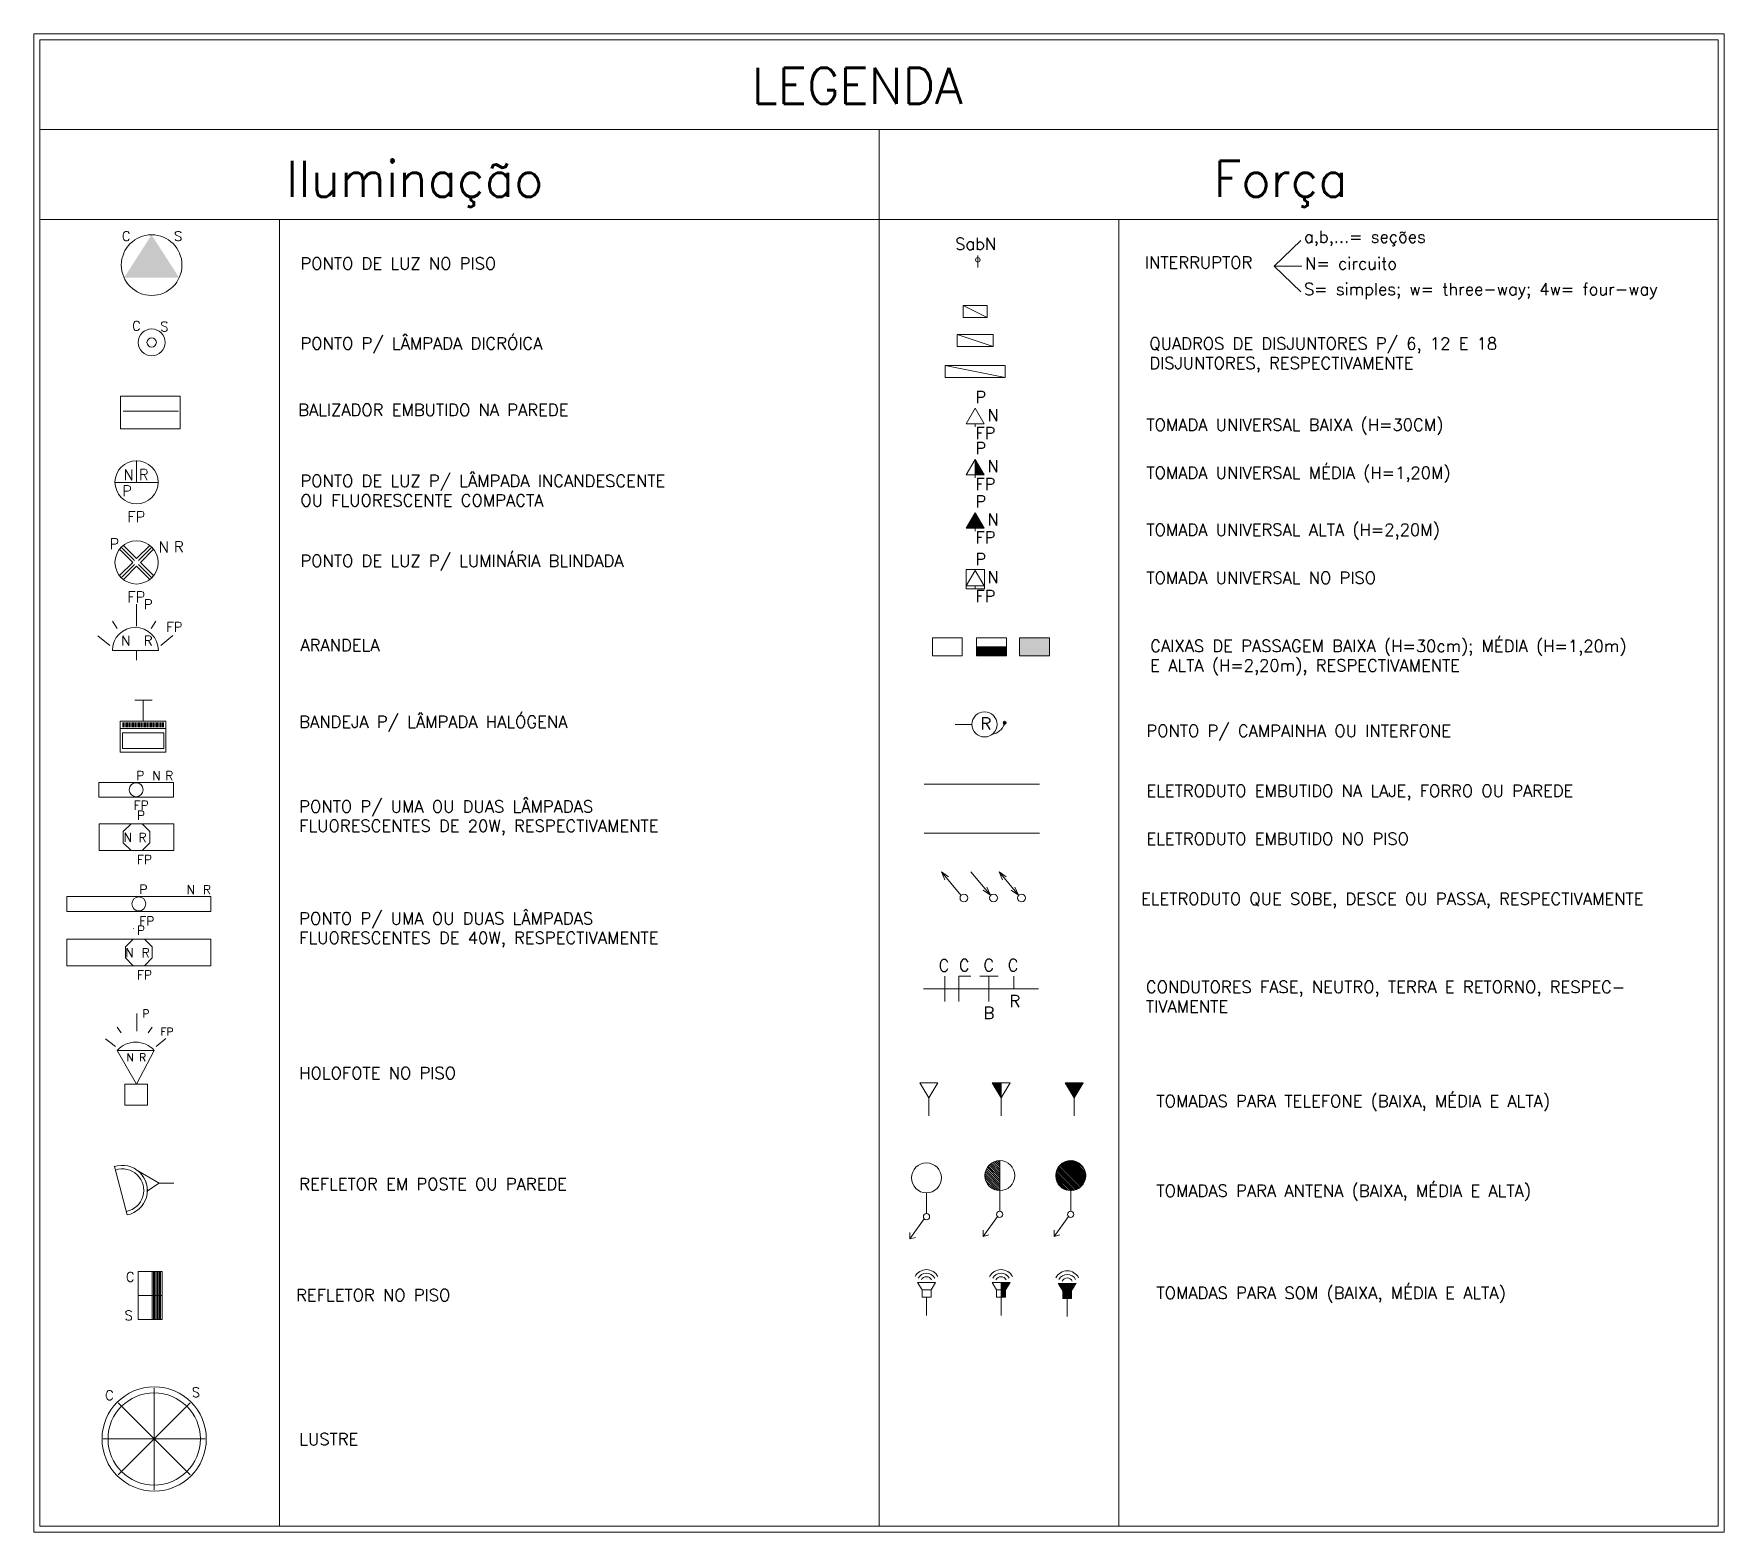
# Model space of a CAD drawing. Header units: metres. Extents: x 500 to 621, y -238 to -209.
# Drawn here: x 607.09 to 621.19, y -226.23 to -213.72 of the extents above; entities that cross this region are included whole.
import ezdxf

# ---------------------------------------------------------------- set-up
doc = ezdxf.new("R2010")
doc.units = ezdxf.units.M
doc.header["$LTSCALE"] = 6
doc.header["$MEASUREMENT"] = 0
doc.linetypes.add('HIDDEN', pattern=[0.375, 0.25, -0.125])
doc.layers.get('0').update_dxf_attribs({"lineweight": 0})
doc.styles.add('ROMANS', font='romans.shx', dxfattribs={"width": 0.7})

msp = doc.modelspace()

# ---------------------------------------------------------------- texts
at = {"color": 6, "style": 'ROMANS'}
for s, p in [('LEGENDA', (613.075, -214.307)), ('Iluminação', (609.191, -215.084)), ('Força', (616.929, -215.084))]:
    msp.add_text(s, height=0.3, dxfattribs=at).set_placement(p)
at = {"color": 2, "style": 'ROMANS'}
for s, height, p in [('C', 0.08, (607.823, -215.452)), ('S', 0.08, (608.258, -215.452)), ('SabN', 0.1, (614.773, -215.526)), ('a,b,...= seções', 0.1, (617.683, -215.466)), ('INTERRUPTOR', 0.1, (616.356, -215.682)), ('N= circuito', 0.1, (617.692, -215.689)), ('PONTO DE LUZ NO PISO', 0.1, (609.312, -215.69)), ('S= simples; w= three-way; 4w= four-way', 0.1, (617.683, -215.903)), ('C', 0.08, (607.908, -216.2)), ('S', 0.08, (608.142, -216.206)), ('PONTO P/ LÂMPADA DICRÓICA', 0.1, (609.312, -216.356)), ('QUADROS DE DISJUNTORES P/ 6, 12 E 18', 0.1, (616.393, -216.358)), ('DISJUNTORES, RESPECTIVAMENTE', 0.1, (616.393, -216.52)), ('BALIZADOR EMBUTIDO NA PAREDE', 0.1, (609.293, -216.912)), ('TOMADA UNIVERSAL BAIXA (H=30CM)', 0.1, (616.368, -217.035)), ('PONTO DE LUZ P/ LÂMPADA INCANDESCENTE', 0.1, (609.312, -217.504)), ('TOMADA UNIVERSAL MÉDIA (H=1,20M)', 0.1, (616.368, -217.435)), ('OU FLUORESCENTE COMPACTA', 0.1, (609.312, -217.666)), ('TOMADA UNIVERSAL ALTA (H=2,20M)', 0.1, (616.368, -217.911)), ('PONTO DE LUZ P/ LUMINÁRIA BLINDADA', 0.1, (609.312, -218.171)), ('TOMADA UNIVERSAL NO PISO', 0.1, (616.368, -218.312)), ('ARANDELA', 0.1, (609.312, -218.875)), ('CAIXAS DE PASSAGEM BAIXA (H=30cm); MÉDIA (H=1,20m)', 0.1, (616.4, -218.881)), ('E ALTA (H=2,20m), RESPECTIVAMENTE', 0.1, (616.4, -219.043)), ('BANDEJA P/ LÂMPADA HALÓGENA', 0.1, (609.302, -219.514)), ('PONTO P/ CAMPAINHA OU INTERFONE', 0.1, (616.368, -219.589)), ('PONTO P/ UMA OU DUAS LÂMPADAS ', 0.1, (609.302, -220.22)), ('ELETRODUTO EMBUTIDO NA LAJE, FORRO OU PAREDE', 0.1, (616.368, -220.09)), ('FLUORESCENTES DE 20W, RESPECTIVAMENTE', 0.1, (609.302, -220.382)), ('ELETRODUTO EMBUTIDO NO PISO', 0.1, (616.368, -220.49)), ('ELETRODUTO QUE SOBE, DESCE OU PASSA, RESPECTIVAMENTE', 0.1, (616.323, -220.991)), ('PONTO P/ UMA OU DUAS LÂMPADAS', 0.1, (609.302, -221.154)), ('FLUORESCENTES DE 40W, RESPECTIVAMENTE', 0.1, (609.302, -221.316)), ('CONDUTORES FASE, NEUTRO, TERRA E RETORNO, RESPEC-', 0.1, (616.364, -221.726)), ('TIVAMENTE', 0.1, (616.364, -221.888)), ('HOLOFOTE NO PISO', 0.1, (609.302, -222.444)), ('TOMADAS PARA TELEFONE (BAIXA, MÉDIA E ALTA)', 0.1, (616.452, -222.678)), ('REFLETOR EM POSTE OU PAREDE', 0.1, (609.302, -223.37)), ('TOMADAS PARA ANTENA (BAIXA, MÉDIA E ALTA)', 0.1, (616.452, -223.426)), ('C', 0.08, (607.856, -224.135)), ('TOMADAS PARA SOM (BAIXA, MÉDIA E ALTA)', 0.1, (616.452, -224.279)), ('REFLETOR NO PISO', 0.1, (609.276, -224.297)), ('S', 0.08, (607.845, -224.456)), ('S', 0.08, (608.406, -225.098)), ('C', 0.08, (607.682, -225.123)), ('LUSTRE', 0.1, (609.302, -225.499))]:
    msp.add_text(s, height=height, dxfattribs=at).set_placement(p)
at = {"color": 2, "linetype": 'Continuous', "style": 'ROMANS'}
for tag, p, s, flags in [('P', (614.942, -216.805), '100.0', 13), ('N', (615.042, -216.955), '', 4), ('FP', (614.942, -217.105), '1.0', 13), ('P', (614.942, -217.231), '100.0', 13), ('N', (615.042, -217.381), '', 4), ('FP', (614.942, -217.531), '1.0', 13), ('P', (614.942, -217.675), '100.0', 13), ('N', (615.042, -217.825), '', 4), ('FP', (614.942, -217.975), '1.0', 13), ('P', (614.942, -218.157), '100.0', 13), ('N', (615.042, -218.307), '', 4), ('FP', (614.942, -218.466), '1.0', 13)]:
    msp.add_attdef(tag, p, s, height=0.1, dxfattribs=dict(at, flags=flags))
at = {"color": 2, "style": 'ROMANS'}
for tag, p, s, height, flags in [('N', (607.837, -217.448), '', 0.09, 4), ('P', (607.825, -217.582), '100', 0.09, 13), ('FP', (607.868, -217.798), '1.0', 0.09, 13), ('P', (607.72, -218.023), '100', 0.09, 13), ('N', (608.13, -218.05), '', 0.09, 4), ('FP', (607.868, -218.467), '1.0', 0.09, 13), ('P', (608.006, -218.524), '100.0', 0.081, 13), ('FP', (608.193, -218.713), '1.0', 0.081, 13), ('N', (607.817, -218.827), '', 0.081, 4), ('R', (608.006, -218.827), '', 0.081, 4), ('P', (607.943, -219.95), '27.67', 0.075, 1), ('N', (608.077, -219.95), '', 0.075, 4), ('R', (608.185, -219.951), '', 0.075, 4), ('FP', (607.921, -220.197), '0.34', 0.075, 13), ('P', (607.949, -220.282), '47.3', 0.075, 1), ('N', (607.838, -220.466), '', 0.075, 4), ('R', (607.961, -220.467), '', 0.075, 4), ('FP', (607.949, -220.651), '0.5', 0.075, 13), ('P', (607.969, -220.899), '47.3', 0.075, 1), ('N', (608.362, -220.902), '', 0.075, 4), ('R', (608.498, -220.903), '', 0.075, 4), ('P', (607.949, -221.24), '100.98', 0.075, 1), ('FP', (607.969, -221.164), '0.5', 0.075, 13), ('N', (607.85, -221.428), '', 0.075, 4), ('R', (607.988, -221.429), '', 0.075, 4), ('C', (615.008, -221.544), '', 0.1, 1), ('C', (615.211, -221.544), '', 0.1, 1), ('FP', (607.949, -221.613), '0.9', 0.075, 13), ('P', (607.995, -221.93), '100.0', 0.0648, 13), ('FP', (608.145, -222.081), '1.0', 0.0648, 13), ('N', (607.862, -222.296), '', 0.0648, 4), ('R', (607.967, -222.296), '', 0.0648, 4)]:
    msp.add_attdef(tag, p, s, height=height, dxfattribs=dict(at, flags=flags))
for tag, p, height in [('R', (607.965, -217.447), 0.09), ('R', (608.258, -218.049), 0.09), ('C', (614.634, -221.547), 0.1), ('C', (614.804, -221.545), 0.1), ('R', (615.226, -221.844), 0.1), ('B', (615.01, -221.943), 0.1)]:
    msp.add_attdef(tag, p, '', height=height, dxfattribs=at)
at = {"color": 2, "linetype": 'Continuous', "style": 'ROMANS'}
msp.add_attdef('R', (614.984, -219.529), '', height=0.1, dxfattribs=at)

# ---------------------------------------------------------------- linework, layer by layer
at = {"color": 4}
for p, q in [((607.088, -213.723), (607.088, -226.225)), ((607.088, -213.723), (621.188, -213.723)), ((621.188, -213.723), (621.188, -226.225)), ((609.138, -215.273), (609.138, -226.175)), ((616.138, -215.273), (616.138, -226.175)), ((614.962, -215.573), (614.962, -215.673)), ((614.84, -215.99), (615.04, -216.09)), ((614.84, -216.09), (614.84, -215.99)), ((614.84, -215.99), (615.04, -215.99)), ((615.04, -215.99), (615.04, -216.09)), ((615.04, -216.09), (614.84, -216.09)), ((614.79, -216.231), (615.09, -216.331)), ((614.79, -216.331), (614.79, -216.231)), ((614.79, -216.231), (615.09, -216.231)), ((615.09, -216.231), (615.09, -216.331)), ((615.09, -216.331), (614.79, -216.331)), ((614.69, -216.49), (615.19, -216.59)), ((614.69, -216.59), (614.69, -216.49)), ((614.69, -216.49), (615.19, -216.49)), ((615.19, -216.49), (615.19, -216.59)), ((615.19, -216.59), (614.69, -216.59)), ((614.865, -216.978), (614.94, -216.848)), ((614.94, -216.848), (614.865, -216.978)), ((614.94, -216.848), (614.865, -216.978)), ((615.015, -216.978), (614.94, -216.848)), ((614.865, -216.978), (615.015, -216.978)), ((614.94, -216.978), (614.94, -217.003)), ((614.865, -217.404), (614.94, -217.274)), ((614.94, -217.274), (614.865, -217.404)), ((614.94, -217.274), (614.865, -217.404)), ((614.94, -217.404), (614.94, -217.274)), ((615.015, -217.404), (614.94, -217.274)), ((614.865, -217.404), (615.015, -217.404)), ((614.94, -217.404), (614.94, -217.429)), ((614.865, -217.849), (614.94, -217.719)), ((614.94, -217.719), (614.865, -217.849)), ((614.94, -217.719), (614.865, -217.849)), ((614.94, -217.849), (614.94, -217.719)), ((615.015, -217.849), (614.94, -217.719)), ((614.865, -217.849), (615.015, -217.849)), ((614.94, -217.849), (614.94, -217.874)), ((614.865, -218.33), (614.94, -218.2)), ((614.94, -218.2), (614.865, -218.33)), ((614.94, -218.2), (614.865, -218.33)), ((615.015, -218.33), (614.94, -218.2)), ((614.865, -218.33), (615.015, -218.33)), ((614.94, -218.33), (614.94, -218.355)), ((614.583, -218.913), (614.583, -218.763)), ((614.583, -218.763), (614.833, -218.763)), ((614.833, -218.763), (614.833, -218.913)), ((614.951, -218.913), (614.951, -218.763)), ((614.951, -218.763), (615.201, -218.763)), ((615.201, -218.763), (615.201, -218.913)), ((615.309, -218.913), (615.309, -218.763)), ((615.309, -218.763), (615.559, -218.763)), ((615.559, -218.763), (615.559, -218.913)), ((614.833, -218.913), (614.583, -218.913)), ((614.951, -218.838), (615.201, -218.838)), ((615.201, -218.913), (614.951, -218.913)), ((615.559, -218.913), (615.309, -218.913)), ((614.82, -220.911), (614.658, -220.715)), ((614.658, -220.715), (614.718, -220.757)), ((614.658, -220.715), (614.688, -220.782)), ((615.067, -220.911), (614.905, -220.715)), ((615.301, -220.911), (615.139, -220.715)), ((615.139, -220.715), (615.199, -220.757)), ((615.139, -220.715), (615.169, -220.782)), ((615.067, -220.911), (615.007, -220.869)), ((615.067, -220.911), (615.037, -220.844)), ((615.301, -220.911), (615.271, -220.844)), ((614.686, -221.587), (614.686, -221.797)), ((614.805, -221.587), (614.905, -221.587)), ((614.805, -221.587), (614.805, -221.797)), ((614.979, -221.587), (615.132, -221.587)), ((615.054, -221.587), (615.054, -221.797)), ((615.264, -221.586), (615.264, -221.691)), ((614.509, -221.692), (615.467, -221.692)), ((607.088, -226.225), (621.188, -226.225))]:
    msp.add_line(p, q, dxfattribs=at)
at = {"color": 6}
for p, q in [((607.138, -213.773), (607.138, -226.175)), ((607.138, -213.773), (621.138, -213.773)), ((621.138, -213.773), (621.138, -226.175)), ((607.138, -214.523), (621.138, -214.523)), ((614.138, -214.523), (614.138, -226.175)), ((607.138, -215.273), (621.138, -215.273)), ((614.514, -219.985), (615.478, -219.985)), ((607.138, -226.175), (621.138, -226.175))]:
    msp.add_line(p, q, dxfattribs=at)
at = {"color": 2}
for p, q in [((617.657, -215.449), (617.433, -215.662)), ((617.433, -215.662), (617.657, -215.875)), ((617.433, -215.662), (617.666, -215.662)), ((614.479, -222.477), (614.554, -222.602)), ((614.479, -222.477), (614.629, -222.477)), ((614.554, -222.602), (614.629, -222.477)), ((615.081, -222.477), (615.156, -222.602)), ((615.081, -222.477), (615.231, -222.477)), ((615.156, -222.549), (615.084, -222.477)), ((615.156, -222.558), (615.089, -222.491)), ((615.156, -222.54), (615.093, -222.477)), ((615.156, -222.531), (615.102, -222.477)), ((615.156, -222.522), (615.11, -222.477)), ((615.156, -222.513), (615.119, -222.477)), ((615.156, -222.505), (615.128, -222.477)), ((615.156, -222.496), (615.137, -222.477)), ((615.156, -222.487), (615.146, -222.477)), ((615.156, -222.478), (615.155, -222.477)), ((615.156, -222.602), (615.231, -222.477)), ((615.156, -222.602), (615.156, -222.477)), ((615.692, -222.477), (615.767, -222.602)), ((615.692, -222.477), (615.842, -222.477)), ((615.787, -222.569), (615.695, -222.477)), ((615.784, -222.574), (615.7, -222.491)), ((615.79, -222.563), (615.704, -222.477)), ((615.794, -222.558), (615.713, -222.477)), ((615.797, -222.552), (615.722, -222.477)), ((615.8, -222.547), (615.731, -222.477)), ((615.803, -222.541), (615.739, -222.477)), ((615.807, -222.536), (615.748, -222.477)), ((615.81, -222.53), (615.757, -222.477)), ((615.813, -222.525), (615.766, -222.477)), ((615.767, -222.602), (615.842, -222.477)), ((615.817, -222.519), (615.775, -222.477)), ((615.82, -222.514), (615.784, -222.477)), ((615.823, -222.508), (615.792, -222.477)), ((615.827, -222.503), (615.801, -222.477)), ((615.83, -222.497), (615.81, -222.477)), ((615.833, -222.491), (615.819, -222.477)), ((615.837, -222.486), (615.828, -222.477)), ((615.84, -222.48), (615.837, -222.477)), ((614.554, -222.752), (614.554, -222.602)), ((615.156, -222.566), (615.102, -222.513)), ((615.156, -222.575), (615.115, -222.535)), ((615.156, -222.584), (615.129, -222.557)), ((615.156, -222.593), (615.142, -222.579)), ((615.156, -222.602), (615.155, -222.601)), ((615.156, -222.752), (615.156, -222.602)), ((615.78, -222.58), (615.714, -222.513)), ((615.777, -222.585), (615.727, -222.535)), ((615.774, -222.591), (615.74, -222.557)), ((615.77, -222.596), (615.753, -222.579)), ((615.767, -222.602), (615.767, -222.601)), ((615.767, -222.752), (615.767, -222.602)), ((615.146, -223.302), (615.035, -223.191)), ((615.146, -223.284), (615.042, -223.18)), ((615.146, -223.267), (615.049, -223.17)), ((615.146, -223.249), (615.058, -223.161)), ((615.146, -223.231), (615.067, -223.153)), ((615.146, -223.214), (615.077, -223.145)), ((615.146, -223.196), (615.088, -223.139)), ((615.146, -223.178), (615.101, -223.133)), ((615.146, -223.161), (615.114, -223.129)), ((615.146, -223.143), (615.129, -223.126)), ((615.146, -223.125), (615.145, -223.125)), ((615.146, -223.375), (615.146, -223.125)), ((615.79, -223.363), (615.624, -223.197)), ((615.798, -223.359), (615.628, -223.189)), ((615.807, -223.354), (615.633, -223.18)), ((615.814, -223.348), (615.639, -223.173)), ((615.821, -223.342), (615.645, -223.165)), ((615.828, -223.335), (615.651, -223.159)), ((615.834, -223.328), (615.659, -223.153)), ((615.84, -223.321), (615.666, -223.147)), ((615.845, -223.313), (615.674, -223.142)), ((615.85, -223.304), (615.683, -223.137)), ((615.854, -223.295), (615.692, -223.133)), ((615.857, -223.285), (615.702, -223.13)), ((615.86, -223.274), (615.713, -223.127)), ((615.862, -223.263), (615.724, -223.125)), ((615.862, -223.25), (615.737, -223.125)), ((615.862, -223.236), (615.751, -223.125)), ((615.859, -223.22), (615.767, -223.128)), ((615.852, -223.2), (615.786, -223.135)), ((615.146, -223.373), (615.021, -223.248)), ((615.146, -223.355), (615.022, -223.231)), ((615.129, -223.373), (615.022, -223.267)), ((615.146, -223.337), (615.025, -223.217)), ((615.106, -223.368), (615.027, -223.29)), ((615.146, -223.32), (615.03, -223.204)), ((615.064, -223.344), (615.051, -223.331)), ((615.735, -223.375), (615.612, -223.252)), ((615.748, -223.374), (615.613, -223.239)), ((615.759, -223.373), (615.614, -223.228)), ((615.72, -223.373), (615.614, -223.267)), ((615.77, -223.37), (615.617, -223.217)), ((615.704, -223.37), (615.617, -223.283)), ((615.78, -223.367), (615.62, -223.207)), ((615.682, -223.362), (615.625, -223.305)), ((614.534, -223.569), (614.534, -223.394)), ((615.146, -223.55), (615.146, -223.375)), ((615.737, -223.55), (615.737, -223.375)), ((614.515, -223.61), (614.396, -223.778)), ((615.126, -223.59), (615.007, -223.758)), ((615.718, -223.59), (615.599, -223.758)), ((614.396, -223.778), (614.442, -223.765)), ((615.007, -223.758), (615.007, -223.705)), ((615.007, -223.758), (615.053, -223.745)), ((615.599, -223.758), (615.599, -223.705)), ((615.599, -223.758), (615.645, -223.745)), ((614.497, -224.204), (614.459, -224.141)), ((614.459, -224.141), (614.609, -224.141)), ((614.572, -224.204), (614.609, -224.141)), ((615.081, -224.141), (615.118, -224.204)), ((615.081, -224.141), (615.231, -224.141)), ((615.156, -224.266), (615.156, -224.141)), ((615.202, -224.188), (615.156, -224.142)), ((615.2, -224.192), (615.156, -224.148)), ((615.197, -224.197), (615.156, -224.155)), ((615.195, -224.201), (615.156, -224.162)), ((615.191, -224.204), (615.156, -224.169)), ((615.184, -224.204), (615.156, -224.175)), ((615.177, -224.204), (615.156, -224.182)), ((615.17, -224.204), (615.156, -224.189)), ((615.205, -224.184), (615.162, -224.141)), ((615.207, -224.18), (615.168, -224.141)), ((615.21, -224.176), (615.175, -224.141)), ((615.212, -224.171), (615.182, -224.141)), ((615.215, -224.167), (615.189, -224.141)), ((615.193, -224.204), (615.231, -224.141)), ((615.217, -224.163), (615.195, -224.141)), ((615.22, -224.159), (615.202, -224.141)), ((615.222, -224.155), (615.209, -224.141)), ((615.225, -224.15), (615.216, -224.141)), ((615.228, -224.146), (615.222, -224.141)), ((615.23, -224.142), (615.229, -224.141)), ((615.633, -224.151), (615.783, -224.151)), ((615.696, -224.213), (615.633, -224.151)), ((615.702, -224.213), (615.64, -224.151)), ((615.689, -224.213), (615.642, -224.167)), ((615.709, -224.213), (615.647, -224.151)), ((615.716, -224.213), (615.653, -224.151)), ((615.682, -224.213), (615.653, -224.184)), ((615.723, -224.213), (615.66, -224.151)), ((615.729, -224.213), (615.667, -224.151)), ((615.736, -224.213), (615.673, -224.151)), ((615.743, -224.213), (615.68, -224.151)), ((615.747, -224.211), (615.687, -224.151)), ((615.749, -224.206), (615.694, -224.151)), ((615.752, -224.202), (615.7, -224.151)), ((615.754, -224.198), (615.707, -224.151)), ((615.757, -224.194), (615.714, -224.151)), ((615.759, -224.19), (615.721, -224.151)), ((615.762, -224.185), (615.727, -224.151)), ((615.765, -224.181), (615.734, -224.151)), ((615.767, -224.177), (615.741, -224.151)), ((615.77, -224.173), (615.748, -224.151)), ((615.772, -224.169), (615.754, -224.151)), ((615.775, -224.164), (615.761, -224.151)), ((615.777, -224.16), (615.768, -224.151)), ((615.78, -224.156), (615.774, -224.151)), ((615.782, -224.152), (615.781, -224.151)), ((614.572, -224.204), (614.497, -224.204)), ((614.497, -224.204), (614.497, -224.265)), ((614.572, -224.204), (614.497, -224.204)), ((614.497, -224.265), (614.572, -224.265)), ((614.534, -224.416), (614.534, -224.266)), ((614.572, -224.265), (614.572, -224.204)), ((615.193, -224.204), (615.118, -224.204)), ((615.118, -224.204), (615.118, -224.265)), ((615.193, -224.204), (615.118, -224.204)), ((615.118, -224.265), (615.193, -224.265)), ((615.164, -224.204), (615.156, -224.195)), ((615.157, -224.204), (615.156, -224.202)), ((615.193, -224.246), (615.156, -224.209)), ((615.193, -224.253), (615.156, -224.216)), ((615.193, -224.26), (615.156, -224.222)), ((615.192, -224.265), (615.156, -224.229)), ((615.185, -224.265), (615.156, -224.236)), ((615.178, -224.265), (615.156, -224.243)), ((615.172, -224.265), (615.156, -224.249)), ((615.165, -224.265), (615.156, -224.256)), ((615.158, -224.265), (615.156, -224.263)), ((615.156, -224.416), (615.156, -224.266)), ((615.193, -224.24), (615.157, -224.204)), ((615.193, -224.233), (615.164, -224.204)), ((615.193, -224.226), (615.17, -224.204)), ((615.193, -224.219), (615.177, -224.204)), ((615.193, -224.213), (615.184, -224.204)), ((615.193, -224.206), (615.191, -224.204)), ((615.193, -224.265), (615.193, -224.204)), ((615.675, -224.213), (615.663, -224.201)), ((615.745, -224.213), (615.67, -224.213)), ((615.67, -224.213), (615.67, -224.275)), ((615.745, -224.213), (615.67, -224.213)), ((615.73, -224.275), (615.67, -224.215)), ((615.724, -224.275), (615.67, -224.222)), ((615.717, -224.275), (615.67, -224.229)), ((615.71, -224.275), (615.67, -224.235)), ((615.704, -224.275), (615.67, -224.242)), ((615.697, -224.275), (615.67, -224.249)), ((615.69, -224.275), (615.67, -224.255)), ((615.683, -224.275), (615.67, -224.262)), ((615.677, -224.275), (615.67, -224.269)), ((615.67, -224.275), (615.745, -224.275)), ((615.737, -224.275), (615.675, -224.213)), ((615.744, -224.275), (615.682, -224.213)), ((615.745, -224.27), (615.689, -224.213)), ((615.745, -224.263), (615.696, -224.213)), ((615.745, -224.256), (615.702, -224.213)), ((615.708, -224.426), (615.708, -224.276)), ((615.745, -224.249), (615.709, -224.213)), ((615.745, -224.243), (615.716, -224.213)), ((615.745, -224.236), (615.723, -224.213)), ((615.745, -224.229), (615.729, -224.213)), ((615.745, -224.223), (615.736, -224.213)), ((615.745, -224.216), (615.743, -224.213)), ((615.745, -224.275), (615.745, -224.213))]:
    msp.add_line(p, q, dxfattribs=at)
at = {"color": 3}
for p, q in [((608.31, -216.748), (607.812, -216.748)), ((607.812, -216.748), (607.812, -217.019)), ((608.31, -217.019), (608.31, -216.748)), ((607.834, -216.873), (608.295, -216.873)), ((607.812, -217.019), (608.31, -217.019)), ((607.945, -217.467), (607.945, -217.284)), ((607.765, -217.467), (608.125, -217.467)), ((607.913, -218.134), (607.803, -218.024)), ((607.929, -218.118), (607.818, -218.007)), ((607.945, -218.102), (607.835, -217.992)), ((608.055, -217.992), (607.945, -218.102)), ((608.072, -218.007), (607.961, -218.118)), ((608.087, -218.024), (607.977, -218.134)), ((607.913, -218.134), (607.803, -218.244)), ((607.929, -218.15), (607.818, -218.261)), ((607.945, -218.166), (607.835, -218.277)), ((608.055, -218.277), (607.945, -218.166)), ((608.072, -218.261), (607.961, -218.15)), ((608.087, -218.244), (607.977, -218.134)), ((607.945, -218.665), (607.945, -218.483)), ((607.783, -218.686), (607.743, -218.625)), ((608.067, -218.686), (608.107, -218.625)), ((607.722, -218.827), (607.621, -218.746)), ((608.148, -218.827), (608.247, -218.744)), ((607.945, -218.868), (607.743, -218.868)), ((607.945, -218.868), (608.127, -218.868)), ((607.945, -218.868), (607.945, -218.949)), ((608.074, -219.282), (607.932, -219.282)), ((607.999, -219.282), (608.074, -219.282)), ((607.999, -219.457), (607.999, -219.282)), ((608.19, -219.457), (607.809, -219.457)), ((607.809, -219.457), (607.809, -219.717)), ((608.19, -219.519), (607.815, -219.519)), ((607.83, -219.469), (607.83, -219.507)), ((607.84, -219.469), (607.84, -219.507)), ((607.85, -219.469), (607.85, -219.507)), ((607.86, -219.469), (607.86, -219.507)), ((607.87, -219.469), (607.87, -219.507)), ((607.88, -219.469), (607.88, -219.507)), ((607.89, -219.469), (607.89, -219.507)), ((607.9, -219.469), (607.9, -219.507)), ((607.91, -219.469), (607.91, -219.507)), ((607.92, -219.469), (607.92, -219.507)), ((607.93, -219.469), (607.93, -219.507)), ((607.94, -219.469), (607.94, -219.507)), ((607.95, -219.469), (607.95, -219.507)), ((607.96, -219.469), (607.96, -219.507)), ((607.97, -219.469), (607.97, -219.507)), ((607.98, -219.469), (607.98, -219.507)), ((607.99, -219.469), (607.99, -219.507)), ((608, -219.469), (608, -219.507)), ((608.01, -219.469), (608.01, -219.507)), ((608.02, -219.469), (608.02, -219.507)), ((608.03, -219.469), (608.03, -219.507)), ((608.04, -219.469), (608.04, -219.507)), ((608.05, -219.469), (608.05, -219.507)), ((608.06, -219.469), (608.06, -219.507)), ((608.07, -219.469), (608.07, -219.507)), ((608.08, -219.469), (608.08, -219.507)), ((608.09, -219.469), (608.09, -219.507)), ((608.1, -219.469), (608.1, -219.507)), ((608.11, -219.469), (608.11, -219.507)), ((608.12, -219.469), (608.12, -219.507)), ((608.121, -219.469), (608.121, -219.507)), ((608.131, -219.469), (608.131, -219.507)), ((608.141, -219.469), (608.141, -219.507)), ((608.151, -219.469), (608.151, -219.507)), ((608.161, -219.469), (608.161, -219.507)), ((608.171, -219.469), (608.171, -219.507)), ((608.19, -219.717), (608.19, -219.457)), ((607.827, -219.556), (608.172, -219.556)), ((607.827, -219.687), (607.827, -219.556)), ((608.172, -219.556), (608.172, -219.687)), ((607.809, -219.717), (608.19, -219.717)), ((608.172, -219.687), (607.827, -219.687)), ((607.63, -219.969), (607.63, -220.091)), ((607.631, -219.969), (608.253, -219.969)), ((607.631, -220.091), (608.253, -220.091)), ((608.254, -219.969), (608.254, -220.091)), ((607.634, -220.314), (608.256, -220.314)), ((607.634, -220.314), (607.634, -220.538)), ((607.899, -220.315), (607.834, -220.38)), ((607.834, -220.38), (607.834, -220.472)), ((607.9, -220.315), (607.899, -220.315)), ((608.056, -220.38), (607.991, -220.315)), ((608.056, -220.472), (608.056, -220.38)), ((608.257, -220.314), (608.257, -220.538)), ((607.834, -220.472), (607.899, -220.537)), ((607.991, -220.537), (608.056, -220.472)), ((607.634, -220.538), (608.256, -220.538)), ((607.899, -220.537), (607.9, -220.537)), ((607.991, -220.537), (607.991, -220.537)), ((607.363, -220.921), (607.363, -221.046)), ((607.364, -220.921), (608.564, -220.921)), ((608.565, -220.921), (608.565, -221.046)), ((607.364, -221.046), (608.564, -221.046)), ((607.919, -221.187), (607.918, -221.187)), ((607.363, -221.276), (608.564, -221.276)), ((607.363, -221.276), (607.363, -221.499)), ((607.918, -221.277), (607.853, -221.342)), ((607.853, -221.342), (607.853, -221.434)), ((608.074, -221.342), (608.01, -221.277)), ((608.074, -221.434), (608.074, -221.342)), ((608.565, -221.276), (608.565, -221.499)), ((607.363, -221.499), (608.564, -221.499)), ((607.853, -221.434), (607.918, -221.499)), ((607.918, -221.499), (607.918, -221.499)), ((608.009, -221.499), (608.01, -221.499)), ((608.01, -221.499), (608.074, -221.434)), ((607.946, -222.044), (607.946, -221.898)), ((607.817, -222.06), (607.784, -222.011)), ((608.043, -222.06), (608.076, -222.011)), ((607.768, -222.173), (607.687, -222.108)), ((607.946, -222.206), (607.784, -222.206)), ((607.784, -222.206), (607.945, -222.486)), ((607.945, -222.486), (608.092, -222.206)), ((607.946, -222.206), (608.092, -222.206)), ((608.108, -222.173), (608.188, -222.107)), ((607.847, -222.486), (607.847, -222.662)), ((608.035, -222.486), (607.847, -222.486)), ((608.035, -222.662), (608.035, -222.486)), ((607.847, -222.662), (608.035, -222.662)), ((607.76, -223.174), (607.868, -223.578)), ((607.961, -223.212), (608.133, -223.313)), ((608.133, -223.313), (608.036, -223.377)), ((608.133, -223.313), (608.256, -223.313)), ((607.959, -224.05), (607.959, -224.45)), ((607.959, -224.45), (607.959, -224.05)), ((607.959, -224.45), (607.959, -224.05)), ((608.159, -224.05), (607.959, -224.05)), ((608.159, -224.05), (607.959, -224.05)), ((608.159, -224.05), (607.959, -224.05)), ((608.076, -224.056), (608.076, -224.444)), ((608.086, -224.056), (608.086, -224.444)), ((608.096, -224.056), (608.096, -224.444)), ((608.106, -224.056), (608.106, -224.444)), ((608.116, -224.056), (608.116, -224.444)), ((608.126, -224.056), (608.126, -224.444)), ((608.136, -224.056), (608.136, -224.444)), ((608.146, -224.056), (608.146, -224.444)), ((608.159, -224.45), (608.159, -224.05)), ((608.159, -224.45), (608.159, -224.05)), ((608.159, -224.45), (608.159, -224.05)), ((608.159, -224.25), (607.959, -224.25)), ((607.959, -224.45), (608.159, -224.45)), ((608.159, -224.45), (607.959, -224.45)), ((608.159, -224.45), (607.959, -224.45)), ((608.092, -225.447), (608.092, -225.022)), ((608.092, -225.447), (607.791, -225.147)), ((608.092, -225.447), (608.392, -225.147)), ((608.092, -225.447), (607.667, -225.447)), ((608.092, -225.447), (607.791, -225.747)), ((608.092, -225.447), (608.092, -225.872)), ((608.092, -225.447), (608.392, -225.747)), ((608.092, -225.447), (608.516, -225.447))]:
    msp.add_line(p, q, dxfattribs=at)
at = {"color": 4, "linetype": 'Continuous'}
for p, q in [((614.866, -218.192), (614.866, -218.355)), ((615.017, -218.192), (614.866, -218.192)), ((615.017, -218.355), (615.017, -218.192)), ((614.866, -218.355), (615.017, -218.355)), ((614.951, -218.838), (614.951, -218.838)), ((614.951, -218.839), (614.952, -218.838)), ((614.951, -218.84), (614.953, -218.838)), ((614.951, -218.841), (614.954, -218.838)), ((614.951, -218.842), (614.955, -218.838)), ((614.951, -218.843), (614.956, -218.838)), ((614.951, -218.844), (614.957, -218.838)), ((614.951, -218.845), (614.958, -218.838)), ((614.951, -218.845), (614.958, -218.838)), ((614.951, -218.846), (614.959, -218.838)), ((614.951, -218.847), (614.96, -218.838)), ((614.951, -218.848), (614.961, -218.838)), ((614.951, -218.849), (614.962, -218.838)), ((614.951, -218.85), (614.963, -218.838)), ((614.951, -218.851), (614.964, -218.838)), ((614.951, -218.852), (614.965, -218.838)), ((614.951, -218.852), (614.966, -218.838)), ((614.951, -218.853), (614.966, -218.838)), ((614.951, -218.854), (614.967, -218.838)), ((614.951, -218.855), (614.968, -218.838)), ((614.951, -218.856), (614.969, -218.838)), ((614.951, -218.857), (614.97, -218.838)), ((614.951, -218.858), (614.971, -218.838)), ((614.951, -218.859), (614.972, -218.838)), ((614.951, -218.86), (614.973, -218.838)), ((614.951, -218.86), (614.973, -218.838)), ((614.951, -218.861), (614.974, -218.838)), ((614.951, -218.862), (614.975, -218.838)), ((614.951, -218.863), (614.976, -218.838)), ((614.951, -218.864), (614.977, -218.838)), ((614.951, -218.865), (614.978, -218.838)), ((614.951, -218.866), (614.979, -218.838)), ((614.951, -218.867), (614.98, -218.838)), ((614.951, -218.868), (614.981, -218.838)), ((614.951, -218.868), (614.981, -218.838)), ((614.951, -218.869), (614.982, -218.838)), ((614.951, -218.87), (614.983, -218.838)), ((614.951, -218.871), (614.984, -218.838)), ((614.951, -218.872), (614.985, -218.838)), ((614.951, -218.873), (614.986, -218.838)), ((614.951, -218.874), (614.987, -218.838)), ((614.951, -218.875), (614.988, -218.838)), ((614.951, -218.875), (614.989, -218.838)), ((614.951, -218.876), (614.989, -218.838)), ((614.951, -218.877), (614.99, -218.838)), ((614.951, -218.878), (614.991, -218.838)), ((614.951, -218.879), (614.992, -218.838)), ((614.951, -218.88), (614.993, -218.838)), ((614.951, -218.881), (614.994, -218.838)), ((614.951, -218.882), (614.995, -218.838)), ((614.951, -218.883), (614.996, -218.838)), ((614.951, -218.883), (614.996, -218.838)), ((614.951, -218.884), (614.997, -218.838)), ((614.951, -218.885), (614.998, -218.838)), ((614.951, -218.886), (614.999, -218.838)), ((614.951, -218.887), (615, -218.838)), ((614.951, -218.888), (615.001, -218.838)), ((614.951, -218.889), (615.002, -218.838)), ((614.951, -218.89), (615.003, -218.838)), ((614.951, -218.891), (615.004, -218.838)), ((614.951, -218.891), (615.004, -218.838)), ((614.951, -218.892), (615.005, -218.838)), ((614.951, -218.893), (615.006, -218.838)), ((614.951, -218.894), (615.007, -218.838)), ((614.951, -218.895), (615.008, -218.838)), ((614.951, -218.896), (615.009, -218.838)), ((614.951, -218.897), (615.01, -218.838)), ((614.951, -218.898), (615.011, -218.838)), ((614.951, -218.898), (615.011, -218.838)), ((614.951, -218.899), (615.012, -218.838)), ((614.951, -218.9), (615.013, -218.838)), ((614.951, -218.901), (615.014, -218.838)), ((614.951, -218.902), (615.015, -218.838)), ((614.951, -218.903), (615.016, -218.838)), ((614.951, -218.904), (615.017, -218.838)), ((614.951, -218.905), (615.018, -218.838)), ((614.951, -218.906), (615.019, -218.838)), ((614.951, -218.906), (615.019, -218.838)), ((614.951, -218.907), (615.02, -218.838)), ((614.951, -218.908), (615.021, -218.838)), ((614.951, -218.909), (615.022, -218.838)), ((614.951, -218.91), (615.023, -218.838)), ((614.951, -218.911), (615.024, -218.838)), ((614.951, -218.912), (615.025, -218.838)), ((614.951, -218.913), (615.026, -218.838)), ((614.952, -218.913), (615.027, -218.838)), ((614.952, -218.913), (615.027, -218.838)), ((614.953, -218.913), (615.028, -218.838)), ((614.954, -218.913), (615.029, -218.838)), ((614.955, -218.913), (615.03, -218.838)), ((614.956, -218.913), (615.031, -218.838)), ((614.957, -218.913), (615.032, -218.838)), ((614.958, -218.913), (615.033, -218.838)), ((614.959, -218.913), (615.034, -218.838)), ((614.959, -218.913), (615.034, -218.838)), ((614.96, -218.913), (615.035, -218.838)), ((614.961, -218.913), (615.036, -218.838)), ((614.962, -218.913), (615.037, -218.838)), ((614.963, -218.913), (615.038, -218.838)), ((614.964, -218.913), (615.039, -218.838)), ((614.965, -218.913), (615.04, -218.838)), ((614.966, -218.913), (615.041, -218.838)), ((614.967, -218.913), (615.042, -218.838)), ((614.967, -218.913), (615.042, -218.838)), ((614.968, -218.913), (615.043, -218.838)), ((614.969, -218.913), (615.044, -218.838)), ((614.97, -218.913), (615.045, -218.838)), ((614.971, -218.913), (615.046, -218.838)), ((614.972, -218.913), (615.047, -218.838)), ((614.973, -218.913), (615.048, -218.838)), ((614.974, -218.913), (615.049, -218.838)), ((614.974, -218.913), (615.049, -218.838)), ((614.975, -218.913), (615.05, -218.838)), ((614.976, -218.913), (615.051, -218.838)), ((614.977, -218.913), (615.052, -218.838)), ((614.978, -218.913), (615.053, -218.838)), ((614.979, -218.913), (615.054, -218.838)), ((614.98, -218.913), (615.055, -218.838)), ((614.981, -218.913), (615.056, -218.838)), ((614.982, -218.913), (615.057, -218.838)), ((614.982, -218.913), (615.057, -218.838)), ((614.983, -218.913), (615.058, -218.838)), ((614.984, -218.913), (615.059, -218.838)), ((614.985, -218.913), (615.06, -218.838)), ((614.986, -218.913), (615.061, -218.838)), ((614.987, -218.913), (615.062, -218.838)), ((614.988, -218.913), (615.063, -218.838)), ((614.989, -218.913), (615.064, -218.838)), ((614.99, -218.913), (615.065, -218.838)), ((614.99, -218.913), (615.065, -218.838)), ((614.991, -218.913), (615.066, -218.838)), ((614.992, -218.913), (615.067, -218.838)), ((614.993, -218.913), (615.068, -218.838)), ((614.994, -218.913), (615.069, -218.838)), ((614.995, -218.913), (615.07, -218.838)), ((614.996, -218.913), (615.071, -218.838)), ((614.997, -218.913), (615.072, -218.838)), ((614.997, -218.913), (615.072, -218.838)), ((614.998, -218.913), (615.073, -218.838)), ((614.999, -218.913), (615.074, -218.838)), ((615, -218.913), (615.075, -218.838)), ((615.001, -218.913), (615.076, -218.838)), ((615.002, -218.913), (615.077, -218.838)), ((615.003, -218.913), (615.078, -218.838)), ((615.004, -218.913), (615.079, -218.838)), ((615.005, -218.913), (615.08, -218.838)), ((615.005, -218.913), (615.08, -218.838)), ((615.006, -218.913), (615.081, -218.838)), ((615.007, -218.913), (615.082, -218.838)), ((615.008, -218.913), (615.083, -218.838)), ((615.009, -218.913), (615.084, -218.838)), ((615.01, -218.913), (615.085, -218.838)), ((615.011, -218.913), (615.086, -218.838)), ((615.012, -218.913), (615.087, -218.838)), ((615.012, -218.913), (615.087, -218.838)), ((615.013, -218.913), (615.088, -218.838)), ((615.014, -218.913), (615.089, -218.838)), ((615.015, -218.913), (615.09, -218.838)), ((615.016, -218.913), (615.091, -218.838)), ((615.017, -218.913), (615.092, -218.838)), ((615.018, -218.913), (615.093, -218.838)), ((615.019, -218.913), (615.094, -218.838)), ((615.02, -218.913), (615.095, -218.838)), ((615.02, -218.913), (615.095, -218.838)), ((615.021, -218.913), (615.096, -218.838)), ((615.022, -218.913), (615.097, -218.838)), ((615.023, -218.913), (615.098, -218.838)), ((615.024, -218.913), (615.099, -218.838)), ((615.025, -218.913), (615.1, -218.838)), ((615.026, -218.913), (615.101, -218.838)), ((615.027, -218.913), (615.102, -218.838)), ((615.028, -218.913), (615.103, -218.838)), ((615.028, -218.913), (615.103, -218.838)), ((615.029, -218.913), (615.104, -218.838)), ((615.03, -218.913), (615.105, -218.838)), ((615.031, -218.913), (615.106, -218.838)), ((615.032, -218.913), (615.107, -218.838)), ((615.033, -218.913), (615.108, -218.838)), ((615.034, -218.913), (615.109, -218.838)), ((615.035, -218.913), (615.11, -218.838)), ((615.035, -218.913), (615.11, -218.838)), ((615.036, -218.913), (615.111, -218.838)), ((615.037, -218.913), (615.112, -218.838)), ((615.038, -218.913), (615.113, -218.838)), ((615.039, -218.913), (615.114, -218.838)), ((615.04, -218.913), (615.115, -218.838)), ((615.041, -218.913), (615.116, -218.838)), ((615.042, -218.913), (615.117, -218.838)), ((615.043, -218.913), (615.118, -218.838)), ((615.043, -218.913), (615.118, -218.838)), ((615.044, -218.913), (615.119, -218.838)), ((615.045, -218.913), (615.12, -218.838)), ((615.046, -218.913), (615.121, -218.838)), ((615.047, -218.913), (615.122, -218.838)), ((615.048, -218.913), (615.123, -218.838)), ((615.049, -218.913), (615.124, -218.838)), ((615.05, -218.913), (615.125, -218.838)), ((615.051, -218.913), (615.126, -218.838)), ((615.051, -218.913), (615.126, -218.838)), ((615.052, -218.913), (615.127, -218.838)), ((615.053, -218.913), (615.128, -218.838)), ((615.054, -218.913), (615.129, -218.838)), ((615.055, -218.913), (615.13, -218.838)), ((615.056, -218.913), (615.131, -218.838)), ((615.057, -218.913), (615.132, -218.838)), ((615.058, -218.913), (615.133, -218.838)), ((615.058, -218.913), (615.133, -218.838)), ((615.059, -218.913), (615.134, -218.838)), ((615.06, -218.913), (615.135, -218.838)), ((615.061, -218.913), (615.136, -218.838)), ((615.062, -218.913), (615.137, -218.838)), ((615.063, -218.913), (615.138, -218.838)), ((615.064, -218.913), (615.139, -218.838)), ((615.065, -218.913), (615.14, -218.838)), ((615.066, -218.913), (615.141, -218.838)), ((615.066, -218.913), (615.141, -218.838)), ((615.067, -218.913), (615.142, -218.838)), ((615.068, -218.913), (615.143, -218.838)), ((615.069, -218.913), (615.144, -218.838)), ((615.07, -218.913), (615.145, -218.838)), ((615.071, -218.913), (615.146, -218.838)), ((615.072, -218.913), (615.147, -218.838)), ((615.073, -218.913), (615.148, -218.838)), ((615.073, -218.913), (615.148, -218.838)), ((615.074, -218.913), (615.149, -218.838)), ((615.075, -218.913), (615.15, -218.838)), ((615.076, -218.913), (615.151, -218.838)), ((615.077, -218.913), (615.152, -218.838)), ((615.078, -218.913), (615.153, -218.838)), ((615.079, -218.913), (615.154, -218.838)), ((615.08, -218.913), (615.155, -218.838)), ((615.081, -218.913), (615.156, -218.838)), ((615.081, -218.913), (615.156, -218.838)), ((615.082, -218.913), (615.157, -218.838)), ((615.083, -218.913), (615.158, -218.838)), ((615.084, -218.913), (615.159, -218.838)), ((615.085, -218.913), (615.16, -218.838)), ((615.086, -218.913), (615.161, -218.838)), ((615.087, -218.913), (615.162, -218.838)), ((615.088, -218.913), (615.163, -218.838)), ((615.089, -218.913), (615.164, -218.838)), ((615.089, -218.913), (615.164, -218.838)), ((615.09, -218.913), (615.165, -218.838)), ((615.091, -218.913), (615.166, -218.838)), ((615.092, -218.913), (615.167, -218.838)), ((615.093, -218.913), (615.168, -218.838)), ((615.094, -218.913), (615.169, -218.838)), ((615.095, -218.913), (615.17, -218.838)), ((615.096, -218.913), (615.171, -218.838)), ((615.096, -218.913), (615.171, -218.838)), ((615.097, -218.913), (615.172, -218.838)), ((615.098, -218.913), (615.173, -218.838)), ((615.099, -218.913), (615.174, -218.838)), ((615.1, -218.913), (615.175, -218.838)), ((615.101, -218.913), (615.176, -218.838)), ((615.102, -218.913), (615.177, -218.838)), ((615.103, -218.913), (615.178, -218.838)), ((615.104, -218.913), (615.179, -218.838)), ((615.104, -218.913), (615.179, -218.838)), ((615.105, -218.913), (615.18, -218.838)), ((615.106, -218.913), (615.181, -218.838)), ((615.107, -218.913), (615.182, -218.838)), ((615.108, -218.913), (615.183, -218.838)), ((615.109, -218.913), (615.184, -218.838)), ((615.11, -218.913), (615.185, -218.838)), ((615.111, -218.913), (615.186, -218.838)), ((615.111, -218.913), (615.186, -218.838)), ((615.112, -218.913), (615.187, -218.838)), ((615.113, -218.913), (615.188, -218.838)), ((615.114, -218.913), (615.189, -218.838)), ((615.115, -218.913), (615.19, -218.838)), ((615.116, -218.913), (615.191, -218.838)), ((615.117, -218.913), (615.192, -218.838)), ((615.118, -218.913), (615.193, -218.838)), ((615.119, -218.913), (615.194, -218.838)), ((615.119, -218.913), (615.194, -218.838)), ((615.12, -218.913), (615.195, -218.838)), ((615.121, -218.913), (615.196, -218.838)), ((615.122, -218.913), (615.197, -218.838)), ((615.123, -218.913), (615.198, -218.838)), ((615.124, -218.913), (615.199, -218.838)), ((615.125, -218.913), (615.2, -218.838)), ((615.126, -218.913), (615.201, -218.838)), ((615.127, -218.913), (615.201, -218.838)), ((615.127, -218.913), (615.201, -218.839)), ((615.128, -218.913), (615.201, -218.84)), ((615.129, -218.913), (615.201, -218.841)), ((615.13, -218.913), (615.201, -218.842)), ((615.131, -218.913), (615.201, -218.843)), ((615.132, -218.913), (615.201, -218.844)), ((615.133, -218.913), (615.201, -218.845)), ((615.134, -218.913), (615.201, -218.846)), ((615.134, -218.913), (615.201, -218.846)), ((615.135, -218.913), (615.201, -218.847)), ((615.136, -218.913), (615.201, -218.848)), ((615.137, -218.913), (615.201, -218.849)), ((615.138, -218.913), (615.201, -218.85)), ((615.139, -218.913), (615.201, -218.851)), ((615.14, -218.913), (615.201, -218.852)), ((615.141, -218.913), (615.201, -218.853)), ((615.142, -218.913), (615.201, -218.854)), ((615.142, -218.913), (615.201, -218.854)), ((615.143, -218.913), (615.201, -218.855)), ((615.144, -218.913), (615.201, -218.856)), ((615.145, -218.913), (615.201, -218.857)), ((615.146, -218.913), (615.201, -218.858)), ((615.147, -218.913), (615.201, -218.859)), ((615.148, -218.913), (615.201, -218.86)), ((615.149, -218.913), (615.201, -218.861)), ((615.149, -218.913), (615.201, -218.861)), ((615.15, -218.913), (615.201, -218.862)), ((615.151, -218.913), (615.201, -218.863)), ((615.152, -218.913), (615.201, -218.864)), ((615.153, -218.913), (615.201, -218.865)), ((615.154, -218.913), (615.201, -218.866)), ((615.155, -218.913), (615.201, -218.867)), ((615.156, -218.913), (615.201, -218.868)), ((615.157, -218.913), (615.201, -218.869)), ((615.157, -218.913), (615.201, -218.869)), ((615.158, -218.913), (615.201, -218.87)), ((615.159, -218.913), (615.201, -218.871)), ((615.16, -218.913), (615.201, -218.872)), ((615.161, -218.913), (615.201, -218.873)), ((615.162, -218.913), (615.201, -218.874)), ((615.163, -218.913), (615.201, -218.875)), ((615.164, -218.913), (615.201, -218.876)), ((615.165, -218.913), (615.201, -218.877)), ((615.165, -218.913), (615.201, -218.877)), ((615.166, -218.913), (615.201, -218.878)), ((615.167, -218.913), (615.201, -218.879)), ((615.168, -218.913), (615.201, -218.88)), ((615.169, -218.913), (615.201, -218.881)), ((615.17, -218.913), (615.201, -218.882)), ((615.171, -218.913), (615.201, -218.883)), ((615.172, -218.913), (615.201, -218.884)), ((615.172, -218.913), (615.201, -218.884)), ((615.173, -218.913), (615.201, -218.885)), ((615.174, -218.913), (615.201, -218.886)), ((615.175, -218.913), (615.201, -218.887)), ((615.176, -218.913), (615.201, -218.888)), ((615.177, -218.913), (615.201, -218.889)), ((615.178, -218.913), (615.201, -218.89)), ((615.179, -218.913), (615.201, -218.891)), ((615.18, -218.913), (615.201, -218.892)), ((615.18, -218.913), (615.201, -218.892)), ((615.181, -218.913), (615.201, -218.893)), ((615.182, -218.913), (615.201, -218.894)), ((615.183, -218.913), (615.201, -218.895)), ((615.184, -218.913), (615.201, -218.896)), ((615.185, -218.913), (615.201, -218.897)), ((615.186, -218.913), (615.201, -218.898)), ((615.187, -218.913), (615.201, -218.899)), ((615.188, -218.913), (615.201, -218.899)), ((615.188, -218.913), (615.201, -218.9)), ((615.189, -218.913), (615.201, -218.901)), ((615.19, -218.913), (615.201, -218.902)), ((615.191, -218.913), (615.201, -218.903)), ((615.192, -218.913), (615.201, -218.904)), ((615.193, -218.913), (615.201, -218.905)), ((615.194, -218.913), (615.201, -218.906)), ((615.195, -218.913), (615.201, -218.907)), ((615.195, -218.913), (615.201, -218.907)), ((615.196, -218.913), (615.201, -218.908)), ((615.197, -218.913), (615.201, -218.909)), ((615.198, -218.913), (615.201, -218.91)), ((615.199, -218.913), (615.201, -218.911)), ((615.2, -218.913), (615.201, -218.912)), ((614.913, -219.485), (614.773, -219.485))]:
    msp.add_line(p, q, dxfattribs=at)
at = {"color": 6, "linetype": 'HIDDEN'}
msp.add_line((614.514, -220.392), (615.478, -220.392), dxfattribs=at)
for p, q in [((615.301, -220.911), (615.241, -220.869)), ((614.396, -223.778), (614.396, -223.725))]:
    msp.add_line(p, q)
at = {"color": 3}
for centre, radius in [((608.071, -215.653), 0.253), ((608.071, -216.298), 0.112), ((608.071, -216.298), 0.0391), ((607.945, -217.465), 0.18), ((607.945, -218.134), 0.18), ((607.942, -220.03), 0.0582), ((607.964, -220.983), 0.0582), ((608.092, -225.447), 0.435), ((608.092, -225.447), 0.385)]:
    msp.add_circle(centre, radius, dxfattribs=at)
at = {"color": 4, "linetype": 'Continuous'}
for centre, radius in [((615.018, -219.485), 0.105), ((615.186, -219.472), 0.0133), ((615.186, -219.473), 0.00664), ((615.188, -219.472), 0.00252)]:
    msp.add_circle(centre, radius, dxfattribs=at)
at = {"color": 2}
for centre, radius in [((614.846, -220.933), 0.0324), ((615.093, -220.933), 0.0324), ((615.327, -220.933), 0.0324), ((614.534, -223.592), 0.0259), ((615.145, -223.573), 0.0259), ((615.737, -223.573), 0.0259)]:
    msp.add_circle(centre, radius, dxfattribs=at)
at = {"color": 4}
for start, end in [(0, 180), (180, 0)]:
    msp.add_arc((614.962, -215.609), 0.0187, start, end, dxfattribs=at)
at = {"color": 3}
for centre, radius, start, end in [((607.935, -218.868), 0.192, 0, 180), ((607.938, -222.341), 0.205, 41.2952, 138.7048), ((607.826, -223.373), 0.209, 281.4167, 108.5833), ((607.826, -223.373), 0.179, 281.4167, 108.5833), ((607.826, -223.373), 0.208, 356.1989, 37.4223)]:
    msp.add_arc(centre, radius, start, end, dxfattribs=at)
at = {"color": 4, "linetype": 'Continuous'}
msp.add_arc((615.055, -219.433), 0.138, 280.507, 339.2295, dxfattribs=at)
at = {"color": 2}
for centre, radius, start, end in [((614.534, -223.269), 0.125, 90, 269.9999), ((614.534, -223.269), 0.125, 270, 90), ((615.146, -223.25), 0.125, 90, 269.9999), ((615.146, -223.25), 0.125, 270, 90), ((615.737, -223.25), 0.125, 90, 269.9999), ((615.737, -223.25), 0.125, 270, 90), ((614.534, -224.141), 0.107, 27.2221, 152.7779), ((615.156, -224.141), 0.107, 27.2221, 152.7779), ((615.708, -224.151), 0.107, 27.2221, 152.7779), ((614.534, -224.141), 0.0774, 27.2221, 152.7779), ((614.534, -224.141), 0.0474, 27.2221, 152.7779), ((615.156, -224.141), 0.0774, 27.2221, 152.7779), ((615.156, -224.141), 0.0474, 27.2221, 152.7779), ((615.708, -224.151), 0.0774, 27.2221, 152.7779), ((615.708, -224.151), 0.0474, 27.2221, 152.7779)]:
    msp.add_arc(centre, radius, start, end, dxfattribs=at)
at = {"color": 3}
msp.add_solid([(608.07, -215.401), (607.841, -215.759), (608.301, -215.759)], dxfattribs=at)
at = {"color": 4}
for points in [[(614.94, -217.404), (615.015, -217.404), (614.94, -217.274)], [(614.865, -217.849), (614.94, -217.849), (614.94, -217.719)], [(614.94, -217.849), (615.015, -217.849), (614.94, -217.719)], [(615.309, -218.763), (615.559, -218.763), (615.309, -218.913), (615.559, -218.913)]]:
    msp.add_solid(points, dxfattribs=at)

msp.set_redraw_order([(e.dxf.handle, doc.entitydb.next_handle()) for e in msp.query("TEXT MTEXT ATTDEF DIMENSION ARC_DIMENSION")])  # texts and dimensions are drawn at this point

doc.saveas('drawing.dxf')
